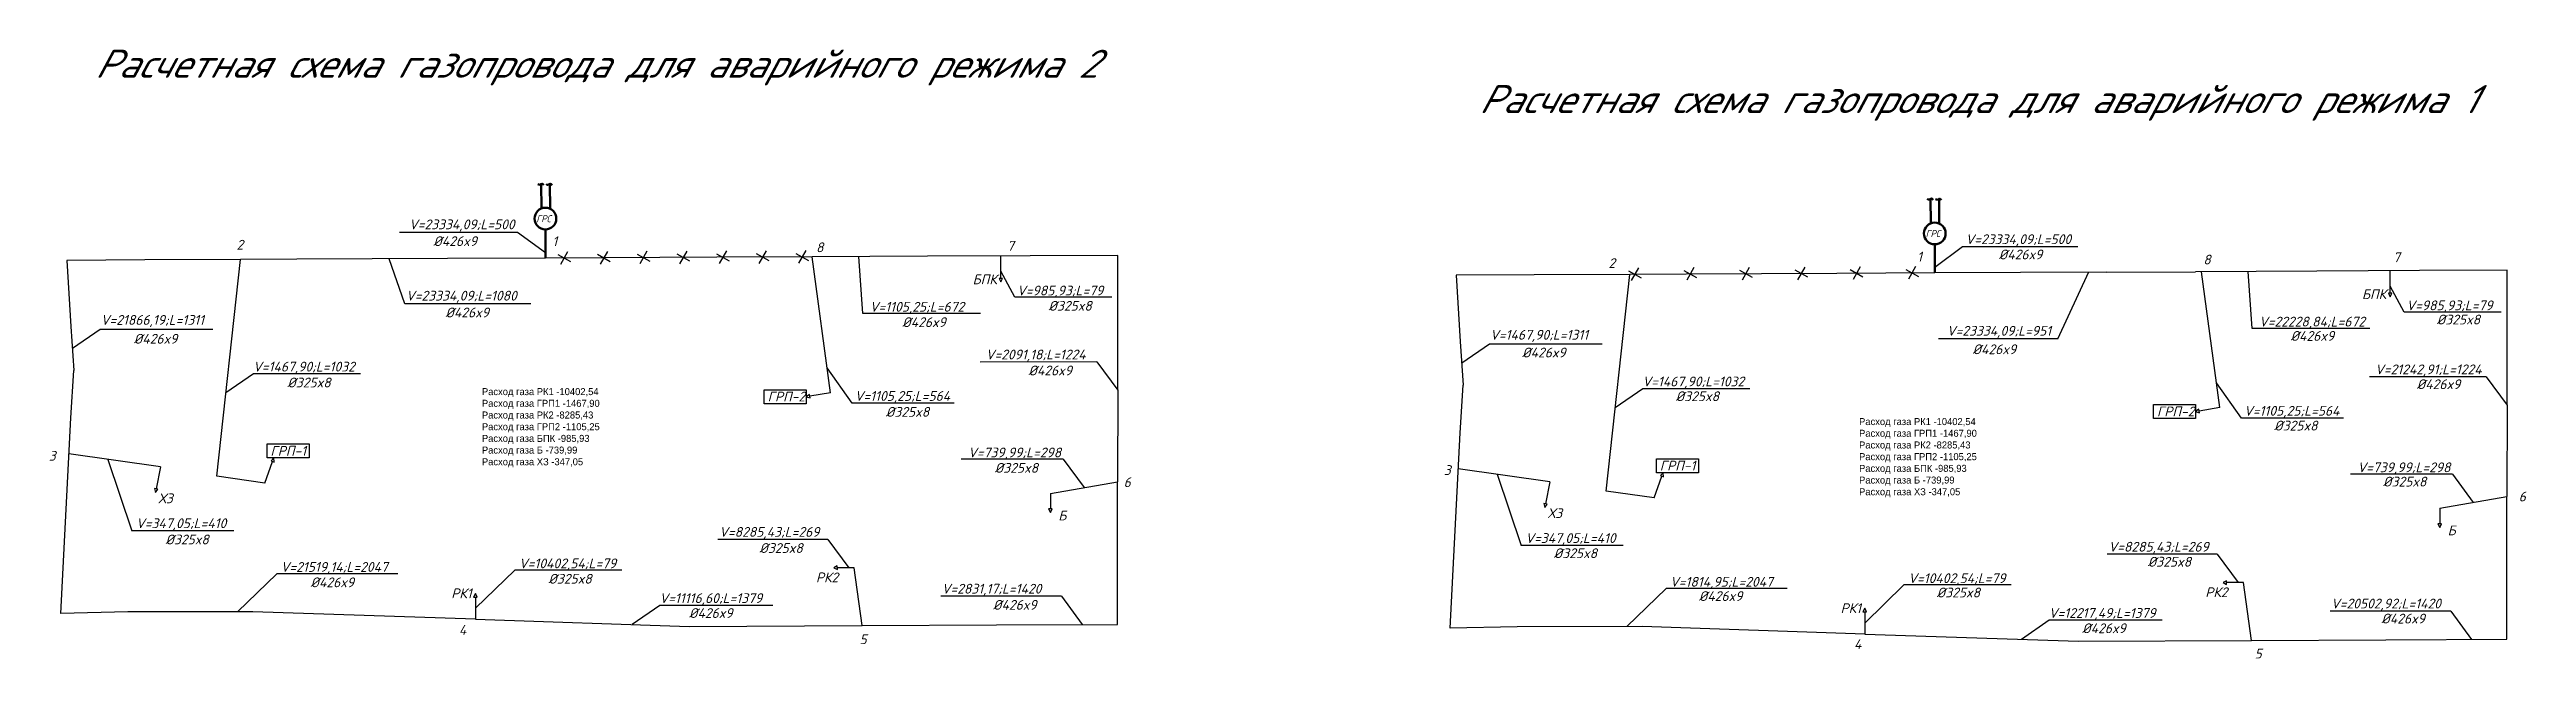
# Model space of a CAD drawing. Header units: millimetres. Extents: x -710977 to 10671, y -929782 to 89628.
# Drawn here: x 657 to 1540, y 2649 to 2867 of the extents above; entities that cross this region are included whole.
import ezdxf

# ---------------------------------------------------------------- set-up
doc = ezdxf.new("R2010")
doc.units = ezdxf.units.MM
doc.header["$LTSCALE"] = 0.4
doc.layers.add('СхемаГидравлика', color=7, linetype='Continuous')
doc.layers.add('тп_кварт', color=176, linetype='Continuous', lineweight=30)
doc.styles.add('OSNOVNOY', font='simplex.shx', dxfattribs={"oblique": 15, "height": 2.5})
doc.styles.add('текстовый', font='isocpeui.ttf', dxfattribs={"height": 5})

msp = doc.modelspace()

# ---------------------------------------------------------------- texts
at = {"color": 7, "lineweight": 25, "style": 'текстовый', "oblique": 15}
for s, p in [('Расчетная схема газопровода для аварийного режима 2', (673.309, 2856.493)), ('Расчетная схема газопровода для аварийного режима 1', (1166.759, 2843.888))]:
    msp.add_text(s, height=10, dxfattribs=at).set_placement(p)
at = {"color": 2, "ltscale": 0.5, "char_height": 3.5}
for s, width, gutter_width, insert, attachment_point in [('{\\fISOCPEUR|b0|i1|c0|p34;V=\\fISOCPEUR|b0|i1|c204|p34;23334,09\\fISOCPEUR|b0|i1|c0|p34;;L=500}', 32.86126, 15, (822.999, 2805.985), 3), ('{\\fISOCPEUR|b0|i1|c0|p34;%%C\\fISOCPEUR|b0|i1|c204|p34;426\\fISOCPEUR|b0|i1|c0|p34;x\\fISOCPEUR|b0|i1|c204|p34;9}', 24.18142, 15, (794.024, 2799.998), 1), ('{\\fISOCPEUR|b0|i1|c204|p34;1}', 2.74228, 12.5, (836.437, 2799.955), 1), ('{\\fISOCPEUR|b0|i1|c0|p34;V=\\fISOCPEUR|b0|i1|c204|p34;23334,09\\fISOCPEUR|b0|i1|c0|p34;;L=500}', 32.86126, 15, (1340.254, 2800.693), 1), ('{\\fISOCPEUR|b0|i1|c204|p34;2}', 2.74228, 12.5, (723.86, 2798.729), 1), ('{\\fISOCPEUR|b0|i1|c204|p34;8}', 2.74228, 12.5, (930.461, 2797.811), 1), ('{\\fISOCPEUR|b0|i1|c204|p34;7}', 2.74228, 12.5, (998.578, 2798.357), 1), ('{\\fISOCPEUR|b0|i1|c204|p34;2}', 2.74228, 12.5, (1212.974, 2792.175), 1), ('{\\fISOCPEUR|b0|i1|c204|p34;1}', 2.74228, 12.5, (1323.025, 2794.483), 1), ('{\\fISOCPEUR|b0|i1|c0|p34;%%C\\fISOCPEUR|b0|i1|c204|p34;426\\fISOCPEUR|b0|i1|c0|p34;x\\fISOCPEUR|b0|i1|c204|p34;9}', 24.18142, 15, (1352.125, 2795.26), 1), ('{\\fISOCPEUR|b0|i1|c204|p34;8}', 2.74228, 12.5, (1425.051, 2793.431), 1), ('{\\fISOCPEUR|b0|i1|c204|p34;7}', 2.74228, 12.5, (1492.704, 2794.25), 1), ('{\\fISOCPEUR|b0|i1|c204|p34;БПК}', 7.48093, 12.5, (986.267, 2786.387), 1), ('{\\fISOCPEUR|b0|i1|c0|p34;V=\\fISOCPEUR|b0|i1|c204|p34;985,93\\fISOCPEUR|b0|i1|c0|p34;;L=\\fISOCPEUR|b0|i1|c204|p34;79}', 32.86126, 15, (1002.108, 2782.402), 1), ('{\\fISOCPEUR|b0|i1|c0|p34;V=\\fISOCPEUR|b0|i1|c204|p34;23334,09;\\fISOCPEUR|b0|i1|c0|p34;L=\\fISOCPEUR|b0|i1|c204|p34;1080\\fISOCPEUR|b0|i1|c0|p34; }', 32.86126, 15, (784.263, 2780.564), 1), ('{\\fISOCPEUR|b0|i1|c0|p34;%%C\\fISOCPEUR|b0|i1|c204|p34;426\\fISOCPEUR|b0|i1|c0|p34;x\\fISOCPEUR|b0|i1|c204|p34;9}', 24.18142, 15, (798.328, 2774.576), 1), ('{\\fISOCPEUR|b0|i1|c0|p34;V=\\fISOCPEUR|b0|i1|c204|p34;1105,25\\fISOCPEUR|b0|i1|c0|p34;;L=\\fISOCPEUR|b0|i1|c204|p34;672}', 32.86126, 15, (949.583, 2776.611), 1), ('{\\fISOCPEUR|b0|i1|c0|p34;%%C\\fISOCPEUR|b0|i1|c204|p34;325\\fISOCPEUR|b0|i1|c0|p34;x\\fISOCPEUR|b0|i1|c204|p34;8}', 24.18142, 15, (1013.315, 2776.954), 1), ('{\\fISOCPEUR|b0|i1|c204|p34;БПК}', 7.48093, 12.5, (1481.586, 2781.095), 1), ('{\\fISOCPEUR|b0|i1|c0|p34;V=\\fISOCPEUR|b0|i1|c204|p34;985,93\\fISOCPEUR|b0|i1|c0|p34;;L=\\fISOCPEUR|b0|i1|c204|p34;79}', 32.86126, 15, (1497.428, 2777.11), 1), ('{\\fISOCPEUR|b0|i1|c0|p34;V=\\fISOCPEUR|b0|i1|c204|p34;21866,19;\\fISOCPEUR|b0|i1|c0|p34;L=\\fISOCPEUR|b0|i1|c204|p34;1311\\fISOCPEUR|b0|i1|c0|p34; }', 32.86126, 15, (675.436, 2771.921), 1), ('{\\fISOCPEUR|b0|i1|c0|p34;%%C\\fISOCPEUR|b0|i1|c204|p34;426\\fISOCPEUR|b0|i1|c0|p34;x\\fISOCPEUR|b0|i1|c204|p34;9}', 24.18142, 15, (687.227, 2765.203), 1), ('{\\fISOCPEUR|b0|i1|c0|p34;%%C\\fISOCPEUR|b0|i1|c204|p34;426\\fISOCPEUR|b0|i1|c0|p34;x\\fISOCPEUR|b0|i1|c204|p34;9}', 24.18142, 15, (961.195, 2771.115), 1), ('{\\fISOCPEUR|b0|i1|c0|p34;V=\\fISOCPEUR|b0|i1|c204|p34;1467,90;\\fISOCPEUR|b0|i1|c0|p34;L=\\fISOCPEUR|b0|i1|c204|p34;1311\\fISOCPEUR|b0|i1|c0|p34; }', 32.86126, 15, (1170.755, 2766.629), 1), ('{\\fISOCPEUR|b0|i1|c0|p34;V=\\fISOCPEUR|b0|i1|c204|p34;23334,09\\fISOCPEUR|b0|i1|c0|p34;;L=\\fISOCPEUR|b0|i1|c204|p34;951}', 32.86126, 15, (1333.598, 2768.048), 1), ('{\\fISOCPEUR|b0|i1|c0|p34;V=\\fISOCPEUR|b0|i1|c204|p34;22228,84\\fISOCPEUR|b0|i1|c0|p34;;L=\\fISOCPEUR|b0|i1|c204|p34;672}', 32.86126, 15, (1444.903, 2771.319), 1), ('{\\fISOCPEUR|b0|i1|c0|p34;%%C\\fISOCPEUR|b0|i1|c204|p34;426\\fISOCPEUR|b0|i1|c0|p34;x\\fISOCPEUR|b0|i1|c204|p34;9}', 24.18142, 15, (1456.156, 2766.216), 1), ('{\\fISOCPEUR|b0|i1|c0|p34;%%C\\fISOCPEUR|b0|i1|c204|p34;325\\fISOCPEUR|b0|i1|c0|p34;x\\fISOCPEUR|b0|i1|c204|p34;8}', 24.18142, 15, (1508.276, 2772.055), 1), ('{\\fISOCPEUR|b0|i1|c0|p34;V=\\fISOCPEUR|b0|i1|c204|p34;1467,90;\\fISOCPEUR|b0|i1|c0|p34;L=\\fISOCPEUR|b0|i1|c204|p34;1032\\fISOCPEUR|b0|i1|c0|p34; }', 32.86126, 15, (729.741, 2755.276), 1), ('{\\fISOCPEUR|b0|i1|c0|p34;V=\\fISOCPEUR|b0|i1|c204|p34;2091,18\\fISOCPEUR|b0|i1|c0|p34;;L=\\fISOCPEUR|b0|i1|c204|p34;1224}', 32.86126, 15, (990.945, 2759.588), 1), ('{\\fISOCPEUR|b0|i1|c0|p34;%%C\\fISOCPEUR|b0|i1|c204|p34;426\\fISOCPEUR|b0|i1|c0|p34;x\\fISOCPEUR|b0|i1|c204|p34;9}', 24.18142, 15, (1182.188, 2760.304), 1), ('{\\fISOCPEUR|b0|i1|c0|p34;%%C\\fISOCPEUR|b0|i1|c204|p34;426\\fISOCPEUR|b0|i1|c0|p34;x\\fISOCPEUR|b0|i1|c204|p34;9}', 24.18142, 15, (1342.786, 2761.459), 1), ('{\\fISOCPEUR|b0|i1|c0|p34;%%C\\fISOCPEUR|b0|i1|c204|p34;325\\fISOCPEUR|b0|i1|c0|p34;x\\fISOCPEUR|b0|i1|c204|p34;8}', 24.18142, 15, (741.97, 2749.61), 1), ('{\\fISOCPEUR|b0|i1|c0|p34;%%C\\fISOCPEUR|b0|i1|c204|p34;426\\fISOCPEUR|b0|i1|c0|p34;x\\fISOCPEUR|b0|i1|c204|p34;9}', 24.18142, 15, (1006.177, 2753.896), 1), ('{\\fISOCPEUR|b0|i1|c0|p34;V=\\fISOCPEUR|b0|i1|c204|p34;1467,90;\\fISOCPEUR|b0|i1|c0|p34;L=\\fISOCPEUR|b0|i1|c204|p34;1032\\fISOCPEUR|b0|i1|c0|p34; }', 32.86126, 15, (1225.061, 2749.984), 1), ('{\\fISOCPEUR|b0|i1|c0|p34;V=\\fISOCPEUR|b0|i1|c204|p34;21242,91\\fISOCPEUR|b0|i1|c0|p34;;L=\\fISOCPEUR|b0|i1|c204|p34;1224}', 32.86126, 15, (1486.265, 2754.297), 1), ('{\\fISOCPEUR|b0|i1|c0|p34;%%C\\fISOCPEUR|b0|i1|c204|p34;426\\fISOCPEUR|b0|i1|c0|p34;x\\fISOCPEUR|b0|i1|c204|p34;9}', 24.18142, 15, (1501.137, 2748.998), 1), ('{\\fISOCPEUR|b0|i1|c204|p34;ГРП-2}', 7.48093, 12.5, (913.196, 2744.597), 1), ('{\\fISOCPEUR|b0|i1|c0|p34;V=\\fISOCPEUR|b0|i1|c204|p34;1105,25\\fISOCPEUR|b0|i1|c0|p34;;L=\\fISOCPEUR|b0|i1|c204|p34;564}', 32.86126, 15, (944.221, 2744.82), 1), ('{\\fISOCPEUR|b0|i1|c0|p34;%%C\\fISOCPEUR|b0|i1|c204|p34;325\\fISOCPEUR|b0|i1|c0|p34;x\\fISOCPEUR|b0|i1|c204|p34;8}', 24.18142, 15, (955.341, 2739.142), 1), ('{\\fISOCPEUR|b0|i1|c0|p34;%%C\\fISOCPEUR|b0|i1|c204|p34;325\\fISOCPEUR|b0|i1|c0|p34;x\\fISOCPEUR|b0|i1|c204|p34;8}', 24.18142, 15, (1236.931, 2744.711), 1), ('{\\fISOCPEUR|b0|i1|c204|p34;ГРП-2}', 7.48093, 12.5, (1408.516, 2739.305), 1), ('{\\fISOCPEUR|b0|i1|c0|p34;V=\\fISOCPEUR|b0|i1|c204|p34;1105,25\\fISOCPEUR|b0|i1|c0|p34;;L=\\fISOCPEUR|b0|i1|c204|p34;564}', 32.86126, 15, (1439.54, 2739.528), 1), ('{\\fISOCPEUR|b0|i1|c0|p34;%%C\\fISOCPEUR|b0|i1|c204|p34;325\\fISOCPEUR|b0|i1|c0|p34;x\\fISOCPEUR|b0|i1|c204|p34;8}', 24.18142, 15, (1450.302, 2734.243), 1), ('{\\fISOCPEUR|b0|i1|c204|p34;3}', 2.74228, 12.5, (656.931, 2723.482), 1), ('{\\fISOCPEUR|b0|i1|c204|p34;ГРП-1}', 7.48093, 12.5, (735.941, 2725.265), 1), ('{\\fISOCPEUR|b0|i1|c0|p34;V=\\fISOCPEUR|b0|i1|c204|p34;739,99\\fISOCPEUR|b0|i1|c0|p34;;L=\\fISOCPEUR|b0|i1|c204|p34;298}', 32.86126, 15, (984.658, 2724.668), 1), ('{\\fISOCPEUR|b0|i1|c204|p34;ГРП-1}', 7.48093, 12.5, (1231.261, 2719.973), 1), ('{\\fISOCPEUR|b0|i1|c0|p34;%%C\\fISOCPEUR|b0|i1|c204|p34;325\\fISOCPEUR|b0|i1|c0|p34;x\\fISOCPEUR|b0|i1|c204|p34;8}', 24.18142, 15, (994.162, 2719.182), 1), ('{\\fISOCPEUR|b0|i1|c204|p34;6}', 2.74228, 12.5, (1040.121, 2714.065), 1), ('{\\fISOCPEUR|b0|i1|c204|p34;3}', 2.74228, 12.5, (1154.297, 2718.386), 1), ('{\\fISOCPEUR|b0|i1|c0|p34;V=\\fISOCPEUR|b0|i1|c204|p34;739,99\\fISOCPEUR|b0|i1|c0|p34;;L=\\fISOCPEUR|b0|i1|c204|p34;298}', 32.86126, 15, (1479.978, 2719.376), 1), ('{\\fISOCPEUR|b0|i1|c0|p34;%%C\\fISOCPEUR|b0|i1|c204|p34;325\\fISOCPEUR|b0|i1|c0|p34;x\\fISOCPEUR|b0|i1|c204|p34;8}', 24.18142, 15, (1489.123, 2714.284), 1), ('{\\fISOCPEUR|b0|i1|c204|p34;ХЗ}', 7.48093, 12.5, (695.973, 2708.328), 1), ('{\\fISOCPEUR|b0|i1|c204|p34;ХЗ}', 7.48093, 12.5, (1191.292, 2703.037), 1), ('{\\fISOCPEUR|b0|i1|c204|p34;6}', 2.74228, 12.5, (1537.488, 2708.97), 1), ('{\\fISOCPEUR|b0|i1|c0|p34;V=\\fISOCPEUR|b0|i1|c204|p34;347,05;\\fISOCPEUR|b0|i1|c0|p34;L=\\fISOCPEUR|b0|i1|c204|p34;410\\fISOCPEUR|b0|i1|c0|p34; }', 32.86126, 15, (688.007, 2699.441), 1), ('{\\fISOCPEUR|b0|i1|c0|p34;%%C\\fISOCPEUR|b0|i1|c204|p34;325\\fISOCPEUR|b0|i1|c0|p34;x\\fISOCPEUR|b0|i1|c204|p34;8}', 24.18142, 15, (698.51, 2693.656), 1), ('\\pt7;{\\fISOCPEUR|b0|i1|c0|p34;V=\\fISOCPEUR|b0|i1|c204|p34;8285,43;\\fISOCPEUR|b0|i1|c0|p34;L=\\fISOCPEUR|b0|i1|c204|p34;269\\fISOCPEUR|b0|i1|c0|p34; }', 32.86126, 15, (895.911, 2696.356), 1), ('{\\fISOCPEUR|b0|i1|c204|p34;Б}', 2.74228, 12.5, (1016.818, 2702.184), 1), ('{\\fISOCPEUR|b0|i1|c0|p34;V=\\fISOCPEUR|b0|i1|c204|p34;347,05;\\fISOCPEUR|b0|i1|c0|p34;L=\\fISOCPEUR|b0|i1|c204|p34;410\\fISOCPEUR|b0|i1|c0|p34; }', 32.86126, 15, (1183.326, 2694.149), 1), ('{\\fISOCPEUR|b0|i1|c204|p34;Б}', 2.74228, 12.5, (1512.138, 2696.892), 1), ('{\\fISOCPEUR|b0|i1|c0|p34;V=\\fISOCPEUR|b0|i1|c204|p34;10402,54;\\fISOCPEUR|b0|i1|c0|p34;L=\\fISOCPEUR|b0|i1|c204|p34;79}', 35.43772, 15, (824.52, 2685.132), 1), ('{\\fISOCPEUR|b0|i1|c0|p34;%%C\\fISOCPEUR|b0|i1|c204|p34;325\\fISOCPEUR|b0|i1|c0|p34;x\\fISOCPEUR|b0|i1|c204|p34;8}', 24.18142, 15, (910.275, 2690.608), 1), ('{\\fISOCPEUR|b0|i1|c0|p34;%%C\\fISOCPEUR|b0|i1|c204|p34;325\\fISOCPEUR|b0|i1|c0|p34;x\\fISOCPEUR|b0|i1|c204|p34;8}', 24.18142, 15, (1193.47, 2688.757), 1), ('\\pt7;{\\fISOCPEUR|b0|i1|c0|p34;V=\\fISOCPEUR|b0|i1|c204|p34;8285,43;\\fISOCPEUR|b0|i1|c0|p34;L=\\fISOCPEUR|b0|i1|c204|p34;269\\fISOCPEUR|b0|i1|c0|p34; }', 32.86126, 15, (1391.23, 2691.064), 1), ('{\\fISOCPEUR|b0|i1|c0|p34;%%C\\fISOCPEUR|b0|i1|c204|p34;325\\fISOCPEUR|b0|i1|c0|p34;x\\fISOCPEUR|b0|i1|c204|p34;8}', 24.18142, 15, (1405.236, 2685.709), 1), ('{\\fISOCPEUR|b0|i1|c0|p34;V=\\fISOCPEUR|b0|i1|c204|p34;21519,14;\\fISOCPEUR|b0|i1|c0|p34;L=\\fISOCPEUR|b0|i1|c204|p34;2047}', 40.96276, 15, (739.572, 2683.862), 1), ('{\\fISOCPEUR|b0|i1|c0|p34;%%C\\fISOCPEUR|b0|i1|c204|p34;426\\fISOCPEUR|b0|i1|c0|p34;x\\fISOCPEUR|b0|i1|c204|p34;9}', 24.18142, 15, (750.234, 2678.376), 1), ('{\\fISOCPEUR|b0|i1|c0|p34;%%C\\fISOCPEUR|b0|i1|c204|p34;325\\fISOCPEUR|b0|i1|c0|p34;x\\fISOCPEUR|b0|i1|c204|p34;8}', 24.18142, 15, (835.034, 2679.646), 1), ('{\\fISOCPEUR|b0|i1|c204|p34;РК2}', 5.62548, 12.5, (930.413, 2680.136), 1), ('\\pt7;{\\fISOCPEUR|b0|i1|c0|p34;V=\\fISOCPEUR|b0|i1|c204|p34;2831,17\\fISOCPEUR|b0|i1|c0|p34;;L=\\fISOCPEUR|b0|i1|c204|p34;1420\\fISOCPEUR|b0|i1|c0|p34; }', 32.86126, 15, (975.243, 2676.104), 1), ('{\\fISOCPEUR|b0|i1|c0|p34;V=\\fISOCPEUR|b0|i1|c204|p34;1814,95;\\fISOCPEUR|b0|i1|c0|p34;L=\\fISOCPEUR|b0|i1|c204|p34;2047}', 40.96276, 15, (1234.891, 2678.57), 1), ('{\\fISOCPEUR|b0|i1|c0|p34;V=\\fISOCPEUR|b0|i1|c204|p34;10402,54;\\fISOCPEUR|b0|i1|c0|p34;L=\\fISOCPEUR|b0|i1|c204|p34;79}', 35.43772, 15, (1319.84, 2679.84), 1), ('{\\fISOCPEUR|b0|i1|c204|p34;РК1}', 7.48093, 12.5, (800.394, 2674.459), 1), ('{\\fISOCPEUR|b0|i1|c0|p34;V=\\fISOCPEUR|b0|i1|c204|p34;11116,60;\\fISOCPEUR|b0|i1|c0|p34;L=\\fISOCPEUR|b0|i1|c204|p34;1379\\fISOCPEUR|b0|i1|c0|p34; }', 32.86126, 15, (874.617, 2672.741), 1), ('{\\fISOCPEUR|b0|i1|c0|p34;%%C\\fISOCPEUR|b0|i1|c204|p34;426\\fISOCPEUR|b0|i1|c0|p34;x\\fISOCPEUR|b0|i1|c204|p34;9}', 24.18142, 15, (885.174, 2667.427), 1), ('{\\fISOCPEUR|b0|i1|c0|p34;%%C\\fISOCPEUR|b0|i1|c204|p34;426\\fISOCPEUR|b0|i1|c0|p34;x\\fISOCPEUR|b0|i1|c204|p34;9}', 24.18142, 15, (993.564, 2670.351), 1), ('{\\fISOCPEUR|b0|i1|c0|p34;%%C\\fISOCPEUR|b0|i1|c204|p34;426\\fISOCPEUR|b0|i1|c0|p34;x\\fISOCPEUR|b0|i1|c204|p34;9}', 24.18142, 15, (1245.194, 2673.477), 1), ('{\\fISOCPEUR|b0|i1|c204|p34;РК1}', 7.48093, 12.5, (1295.713, 2669.167), 1), ('{\\fISOCPEUR|b0|i1|c0|p34;%%C\\fISOCPEUR|b0|i1|c204|p34;325\\fISOCPEUR|b0|i1|c0|p34;x\\fISOCPEUR|b0|i1|c204|p34;8}', 24.18142, 15, (1329.994, 2674.747), 1), ('{\\fISOCPEUR|b0|i1|c0|p34;V=\\fISOCPEUR|b0|i1|c204|p34;12217,49;\\fISOCPEUR|b0|i1|c0|p34;L=\\fISOCPEUR|b0|i1|c204|p34;1379\\fISOCPEUR|b0|i1|c0|p34; }', 32.86126, 15, (1369.937, 2667.449), 1), ('{\\fISOCPEUR|b0|i1|c204|p34;РК2}', 5.62548, 12.5, (1425.732, 2674.844), 1), ('\\pt7;{\\fISOCPEUR|b0|i1|c0|p34;V=\\fISOCPEUR|b0|i1|c204|p34;20502,92\\fISOCPEUR|b0|i1|c0|p34;;L=\\fISOCPEUR|b0|i1|c204|p34;1420\\fISOCPEUR|b0|i1|c0|p34; }', 32.86126, 15, (1470.563, 2670.812), 1), ('{\\fISOCPEUR|b0|i1|c204|p34;4}', 2.74228, 12.5, (803.13, 2661.429), 1), ('{\\fISOCPEUR|b0|i1|c204|p34;5}', 2.74228, 12.5, (945.98, 2658.086), 1), ('{\\fISOCPEUR|b0|i1|c0|p34;%%C\\fISOCPEUR|b0|i1|c204|p34;426\\fISOCPEUR|b0|i1|c0|p34;x\\fISOCPEUR|b0|i1|c204|p34;9}', 24.18142, 15, (1381.868, 2662.003), 1), ('{\\fISOCPEUR|b0|i1|c0|p34;%%C\\fISOCPEUR|b0|i1|c204|p34;426\\fISOCPEUR|b0|i1|c0|p34;x\\fISOCPEUR|b0|i1|c204|p34;9}', 24.18142, 15, (1488.525, 2665.452), 1), ('{\\fISOCPEUR|b0|i1|c204|p34;4}', 2.74228, 12.5, (1300.497, 2656.334), 1), ('{\\fISOCPEUR|b0|i1|c204|p34;5}', 2.74228, 12.5, (1443.347, 2652.991), 1)]:
    msp.add_mtext_dynamic_manual_height_columns(s, width=width, gutter_width=gutter_width, heights=[0], dxfattribs=dict(at, insert=insert, attachment_point=attachment_point))
at = {"layer": 'СхемаГидравлика', "color": 6, "lineweight": 50, "style": 'OSNOVNOY', "oblique": 15, "width": 0.9}
msp.add_text('ГРС', height=2.5, rotation=0.201776, dxfattribs=at).set_placement((830.735, 2804.993))
at = {"layer": 'СхемаГидравлика', "color": 4, "lineweight": 50, "style": 'OSNOVNOY', "oblique": 15, "width": 0.9}
msp.add_text('ГРС', height=2.5, rotation=0.201776, dxfattribs=at).set_placement((1326.055, 2799.701))
at = {"layer": 'СхемаГидравлика', "ltscale": 0.8, "char_height": 2.5, "attachment_point": 1}
for insert in [(811.329, 2745.864), (1302.316, 2735.18)]:
    msp.add_mtext_dynamic_manual_height_columns('{\\Ftxt|c204;Расход газа РК1 -10402,54\\PРасход газа ГРП1 -1467,90\\PРасход газа РК2 -8285,43\\PРасход газа ГРП2 -1105,25\\PРасход газа БПК -985,93\\PРасход газа Б -739,99\\PРасход газа ХЗ -347,05}', width=64.92581, gutter_width=12.5, heights=[0], dxfattribs=dict(at, insert=insert))

# ---------------------------------------------------------------- blocks, each defined once
blk = doc.blocks.new('*U34')
at = {"color": 2, "ltscale": 0.5}
for p, q in [((4.42, 1.27), (8.91, -1.27)), ((7.94, 2.25), (5.39, -2.25))]:
    blk.add_line(p, q, dxfattribs=at)
blk = doc.blocks.new('*U35')
at = {"layer": 'СхемаГидравлика', "color": 0, "linetype": 'ByBlock', "lineweight": -2, "transparency": 16777216}
for p, rotation in [((833.97, 2792.21), 0.2691095519083417), ((848.12, 2792.28), 0.2691095519083417), ((862.26, 2792.35), 0.2691095519083417), ((876.41, 2792.41), 0.2691095519083417), ((890.56, 2792.48), 0.2691095519083417), ((904.71, 2792.54), 0.2522379587397195), ((918.86, 2792.61), 0.2522379587397195)]:
    blk.add_blockref('*U34', p, dxfattribs=dict(at, rotation=rotation))
blk = doc.blocks.new('*U32')
at = {"color": 2, "ltscale": 0.5}
for p, q in [((10.34, -1.31), (5.85, 1.23)), ((6.82, -2.29), (9.37, 2.21))]:
    blk.add_line(p, q, dxfattribs=at)
blk = doc.blocks.new('*U33')
at = {"layer": 'СхемаГидравлика', "color": 0, "linetype": 'ByBlock', "lineweight": -2, "transparency": 16777216, "rotation": 180.2691095519422}
for p in [(1230.47, 2786.46), (1250.23, 2786.55), (1270, 2786.64), (1289.76, 2786.74), (1309.52, 2786.83), (1329.29, 2786.92)]:
    blk.add_blockref('*U32', p, dxfattribs=at)

# ---------------------------------------------------------------- linework, layer by layer
at = {"color": 2, "ltscale": 0.5}
for p, q in [((781.943, 2801.494), (824.03, 2801.494)), ((824.03, 2801.494), (833.967, 2794.2)), ((783.908, 2775.869), (778.25, 2791.924)), ((947.18, 2772.45), (945.695, 2792.752)), ((1339.223, 2796.202), (1329.286, 2788.908)), ((1380.256, 2796.202), (1339.223, 2796.202)), ((1001.293, 2778.288), (996.326, 2787.548)), ((1373.143, 2763.481), (1384.238, 2787.284)), ((1442.5, 2767.158), (1441.015, 2787.46)), ((1496.612, 2772.996), (1491.645, 2782.256)), ((828.833, 2775.869), (783.908, 2775.869)), ((1035.97, 2778.288), (1001.293, 2778.288)), ((1531.289, 2772.996), (1496.612, 2772.996)), ((675.204, 2766.804), (665.327, 2759.99)), ((715.376, 2766.804), (675.204, 2766.804)), ((989.146, 2772.45), (947.18, 2772.45)), ((1484.465, 2767.158), (1442.5, 2767.158)), ((1030.568, 2755.231), (988.916, 2755.155)), ((1030.568, 2755.231), (1038.004, 2745.114)), ((1170.524, 2761.512), (1160.646, 2754.698)), ((1210.696, 2761.512), (1170.524, 2761.512)), ((1373.143, 2763.481), (1330.611, 2763.481)), ((729.948, 2750.944), (720.07, 2744.13)), ((768.086, 2750.944), (729.948, 2750.944)), ((943.318, 2740.477), (934.462, 2753.078)), ((1438.638, 2735.185), (1429.782, 2747.787)), ((1525.888, 2749.939), (1484.236, 2749.863)), ((1525.888, 2749.939), (1533.323, 2739.822)), ((979.733, 2740.477), (943.318, 2740.477)), ((1225.267, 2745.652), (1215.39, 2738.838)), ((1263.405, 2745.652), (1225.267, 2745.652)), ((1475.052, 2735.185), (1438.638, 2735.185)), ((677.969, 2720.464), (686.487, 2694.991)), ((1018.554, 2720.517), (982.139, 2720.517)), ((1018.554, 2720.517), (1025.989, 2710.4)), ((1173.288, 2715.172), (1181.806, 2689.699)), ((1513.873, 2715.225), (1477.459, 2715.225)), ((1513.873, 2715.225), (1521.309, 2705.108)), ((722.901, 2694.991), (686.487, 2694.991)), ((934.667, 2691.943), (895.434, 2691.943)), ((934.667, 2691.943), (942.102, 2681.826)), ((1218.221, 2689.699), (1181.806, 2689.699)), ((1429.986, 2686.651), (1390.754, 2686.651)), ((1429.986, 2686.651), (1437.422, 2676.534)), ((724.205, 2666.144), (738.211, 2679.711)), ((781.384, 2679.711), (738.211, 2679.711)), ((809.005, 2667.415), (823.011, 2680.981)), ((861.263, 2680.981), (823.011, 2680.981)), ((874.824, 2668.409), (864.946, 2661.595)), ((915.042, 2668.409), (874.824, 2668.409)), ((1017.956, 2671.686), (974.931, 2671.686)), ((1017.956, 2671.686), (1025.391, 2661.569)), ((1219.524, 2660.852), (1233.531, 2674.419)), ((1276.704, 2674.419), (1233.531, 2674.419)), ((1304.324, 2662.123), (1318.33, 2675.689)), ((1356.583, 2675.689), (1318.33, 2675.689)), ((1370.143, 2663.117), (1360.266, 2656.303)), ((1410.361, 2663.117), (1370.143, 2663.117)), ((1513.275, 2666.394), (1470.25, 2666.394)), ((1513.275, 2666.394), (1520.711, 2656.277))]:
    msp.add_line(p, q, dxfattribs=at)
at = {"layer": 'СхемаГидравлика', "color": 6, "lineweight": 50}
for p, q in [((832.578, 2809.915), (832.482, 2818.632)), ((835.61, 2809.807), (835.525, 2818.638)), ((833.967, 2802.416), (833.967, 2792.214))]:
    msp.add_line(p, q, dxfattribs=at)
at = {"layer": 'СхемаГидравлика', "color": 4, "lineweight": 50}
for p, q in [((1327.897, 2804.623), (1327.802, 2813.34)), ((1330.929, 2804.515), (1330.844, 2813.346)), ((1329.286, 2797.124), (1329.286, 2786.922))]:
    msp.add_line(p, q, dxfattribs=at)
at = {"layer": 'СхемаГидравлика', "color": 6, "lineweight": 30}
for p, q in [((691.14, 2791.543), (663.322, 2791.412)), ((663.322, 2791.412), (664.824, 2767.781)), ((725.324, 2791.704), (691.14, 2791.543)), ((716.793, 2714.45), (725.324, 2791.704)), ((745.384, 2791.798), (725.324, 2791.704)), ((799.105, 2792.05), (745.384, 2791.798)), ((833.967, 2792.214), (799.105, 2792.05)), ((970.234, 2792.854), (929.107, 2792.661)), ((935.664, 2744.196), (929.107, 2792.661)), ((1006.816, 2793.026), (970.234, 2792.854)), ((1038.034, 2793.158), (1006.816, 2793.026)), ((1038.004, 2745.114), (1038.034, 2793.172)), ((664.824, 2767.781), (665.829, 2752.2)), ((664.737, 2735.256), (665.829, 2752.2)), ((935.664, 2744.196), (928.261, 2742.996)), ((1038.004, 2745.114), (1037.983, 2712.489)), ((661.22, 2665.574), (664.737, 2735.256)), ((696.765, 2717.797), (664.089, 2722.433)), ((696.765, 2717.797), (695.18, 2709.924)), ((733.909, 2712.021), (716.793, 2714.45)), ((733.909, 2712.021), (736.728, 2719.737)), ((1013.995, 2708.312), (1037.983, 2712.489)), ((1037.953, 2661.626), (1037.983, 2712.489)), ((1013.995, 2708.312), (1013.995, 2702.794)), ((944.103, 2681.826), (938.046, 2681.826)), ((946.892, 2661.21), (944.103, 2681.826)), ((685.113, 2666.061), (661.22, 2665.574)), ((729.61, 2666.156), (685.113, 2666.061)), ((809.005, 2663.441), (729.61, 2666.156)), ((946.892, 2661.21), (994.85, 2661.429)), ((994.85, 2661.429), (1037.953, 2661.626))]:
    msp.add_line(p, q, dxfattribs=at)
at = {"layer": 'СхемаГидравлика', "color": 4, "lineweight": 30}
for p, q in [((1186.459, 2786.251), (1158.641, 2786.121)), ((1158.641, 2786.121), (1160.144, 2762.489)), ((1220.643, 2786.412), (1186.459, 2786.251)), ((1212.112, 2709.158), (1220.643, 2786.412)), ((1390.392, 2787.209), (1329.286, 2786.922)), ((1390.392, 2787.209), (1422.294, 2787.359)), ((1465.553, 2787.562), (1422.294, 2787.359)), ((1430.984, 2738.904), (1424.426, 2787.369)), ((1502.135, 2787.734), (1465.553, 2787.562)), ((1533.353, 2787.866), (1502.135, 2787.734)), ((1533.323, 2739.822), (1533.353, 2787.88)), ((1160.144, 2762.489), (1161.148, 2746.908)), ((1160.056, 2729.965), (1161.148, 2746.908)), ((1430.984, 2738.904), (1423.58, 2737.704)), ((1533.323, 2739.822), (1533.303, 2707.197)), ((1156.539, 2660.282), (1160.056, 2729.965)), ((1192.084, 2712.505), (1159.409, 2717.141)), ((1192.084, 2712.505), (1190.5, 2704.632)), ((1229.229, 2706.73), (1232.048, 2714.445)), ((1229.229, 2706.73), (1212.112, 2709.158)), ((1509.314, 2703.02), (1533.303, 2707.197)), ((1509.314, 2703.02), (1509.314, 2697.502)), ((1533.273, 2656.334), (1533.303, 2707.197)), ((1439.422, 2676.534), (1433.365, 2676.534)), ((1442.211, 2655.918), (1439.422, 2676.534)), ((1180.432, 2660.769), (1156.539, 2660.282)), ((1224.929, 2660.864), (1180.432, 2660.769)), ((1304.324, 2658.149), (1224.929, 2660.864)), ((1442.211, 2655.918), (1490.17, 2656.137)), ((1490.17, 2656.137), (1533.273, 2656.334))]:
    msp.add_line(p, q, dxfattribs=at)
at = {"layer": 'СхемаГидравлика', "color": 6, "lineweight": 30}
for points in [[(929.108, 2792.651), (895.073, 2792.501), (833.967, 2792.214)], [(809.005, 2663.441), (885.168, 2660.928), (946.892, 2661.21)]]:
    msp.add_lwpolyline(points, dxfattribs=at)
for points in [[(995.699, 2784.989), (996.326, 2783.695), (996.952, 2784.995)], [(928.151, 2743.623), (926.981, 2742.789), (928.367, 2742.389)], [(737.314, 2719.514), (737.167, 2720.957), (736.143, 2719.959)], [(694.565, 2710.042), (694.93, 2708.652), (695.796, 2709.806)], [(1013.369, 2702.791), (1013.995, 2701.497), (1014.621, 2702.797)], [(938.042, 2682.452), (936.749, 2681.826), (938.049, 2681.2)], [(809.631, 2671.392), (809.005, 2672.685), (808.378, 2671.385)]]:
    msp.add_lwpolyline(points, close=True, dxfattribs=at)
at = {"layer": 'СхемаГидравлика', "color": 4, "lineweight": 30}
for points in [[(1329.286, 2786.922), (1294.425, 2786.758), (1240.704, 2786.506), (1220.643, 2786.412)], [(1304.324, 2658.149), (1380.487, 2655.636), (1442.211, 2655.918)]]:
    msp.add_lwpolyline(points, dxfattribs=at)
for points in [[(1491.019, 2779.697), (1491.645, 2778.403), (1492.272, 2779.703)], [(1423.47, 2738.331), (1422.3, 2737.497), (1423.687, 2737.097)], [(1232.633, 2714.223), (1232.487, 2715.665), (1231.462, 2714.667)], [(1189.884, 2704.75), (1190.249, 2703.36), (1191.115, 2704.515)], [(1508.688, 2697.499), (1509.314, 2696.205), (1509.941, 2697.505)], [(1433.362, 2677.161), (1432.068, 2676.534), (1433.368, 2675.908)], [(1304.95, 2666.1), (1304.324, 2667.393), (1303.698, 2666.093)]]:
    msp.add_lwpolyline(points, close=True, dxfattribs=at)
at = {"layer": 'СхемаГидравлика', "ltscale": 0.8}
for points in [[(911.981, 2745.289), (926.981, 2745.289), (926.981, 2740.289), (911.981, 2740.289)], [(1407.3, 2739.997), (1422.3, 2739.997), (1422.3, 2734.997), (1407.3, 2734.997)], [(734.726, 2725.957), (749.726, 2725.957), (749.726, 2720.957), (734.726, 2720.957)], [(1230.045, 2720.665), (1245.045, 2720.665), (1245.045, 2715.665), (1230.045, 2715.665)]]:
    msp.add_lwpolyline(points, close=True, dxfattribs=at)
at = {"layer": 'СхемаГидравлика', "color": 6, "lineweight": 50}
msp.add_circle((833.967, 2806.294), 3.878, dxfattribs=at)
at = {"layer": 'СхемаГидравлика', "color": 4, "lineweight": 50}
msp.add_circle((1329.286, 2801.002), 3.878, dxfattribs=at)
at = {"layer": 'СхемаГидравлика', "color": 6, "lineweight": 50}
for points in [[(833.418, 2818.29), (832.774, 2818.738), (831.961, 2818.369), (831.285, 2818.613)], [(836.362, 2818.243), (835.718, 2818.692), (834.905, 2818.323), (834.229, 2818.567)]]:
    msp.add_spline(points, degree=3, dxfattribs=at)
at = {"layer": 'СхемаГидравлика', "color": 4, "lineweight": 50}
for points in [[(1328.738, 2812.998), (1328.093, 2813.446), (1327.281, 2813.077), (1326.604, 2813.321)], [(1331.682, 2812.951), (1331.037, 2813.4), (1330.225, 2813.031), (1329.548, 2813.275)]]:
    msp.add_spline(points, degree=3, dxfattribs=at)
at = {"layer": 'тп_кварт', "color": 6}
for p, q in [((996.326, 2784.992), (996.326, 2792.94)), ((809.005, 2671.388), (809.005, 2663.441))]:
    msp.add_line(p, q, dxfattribs=at)
at = {"layer": 'тп_кварт', "color": 4}
for p, q in [((1491.645, 2779.7), (1491.645, 2787.648)), ((1304.324, 2666.097), (1304.324, 2658.149))]:
    msp.add_line(p, q, dxfattribs=at)

# ---------------------------------------------------------------- block references
at = {"layer": 'СхемаГидравлика'}
for name in ['*U35', '*U33']:
    msp.add_blockref(name, (0, 0), dxfattribs=at)

msp.set_redraw_order([(e.dxf.handle, doc.entitydb.next_handle()) for e in msp.query("TEXT MTEXT ATTDEF DIMENSION ARC_DIMENSION")])  # texts and dimensions are drawn at this point

doc.saveas('drawing.dxf')
